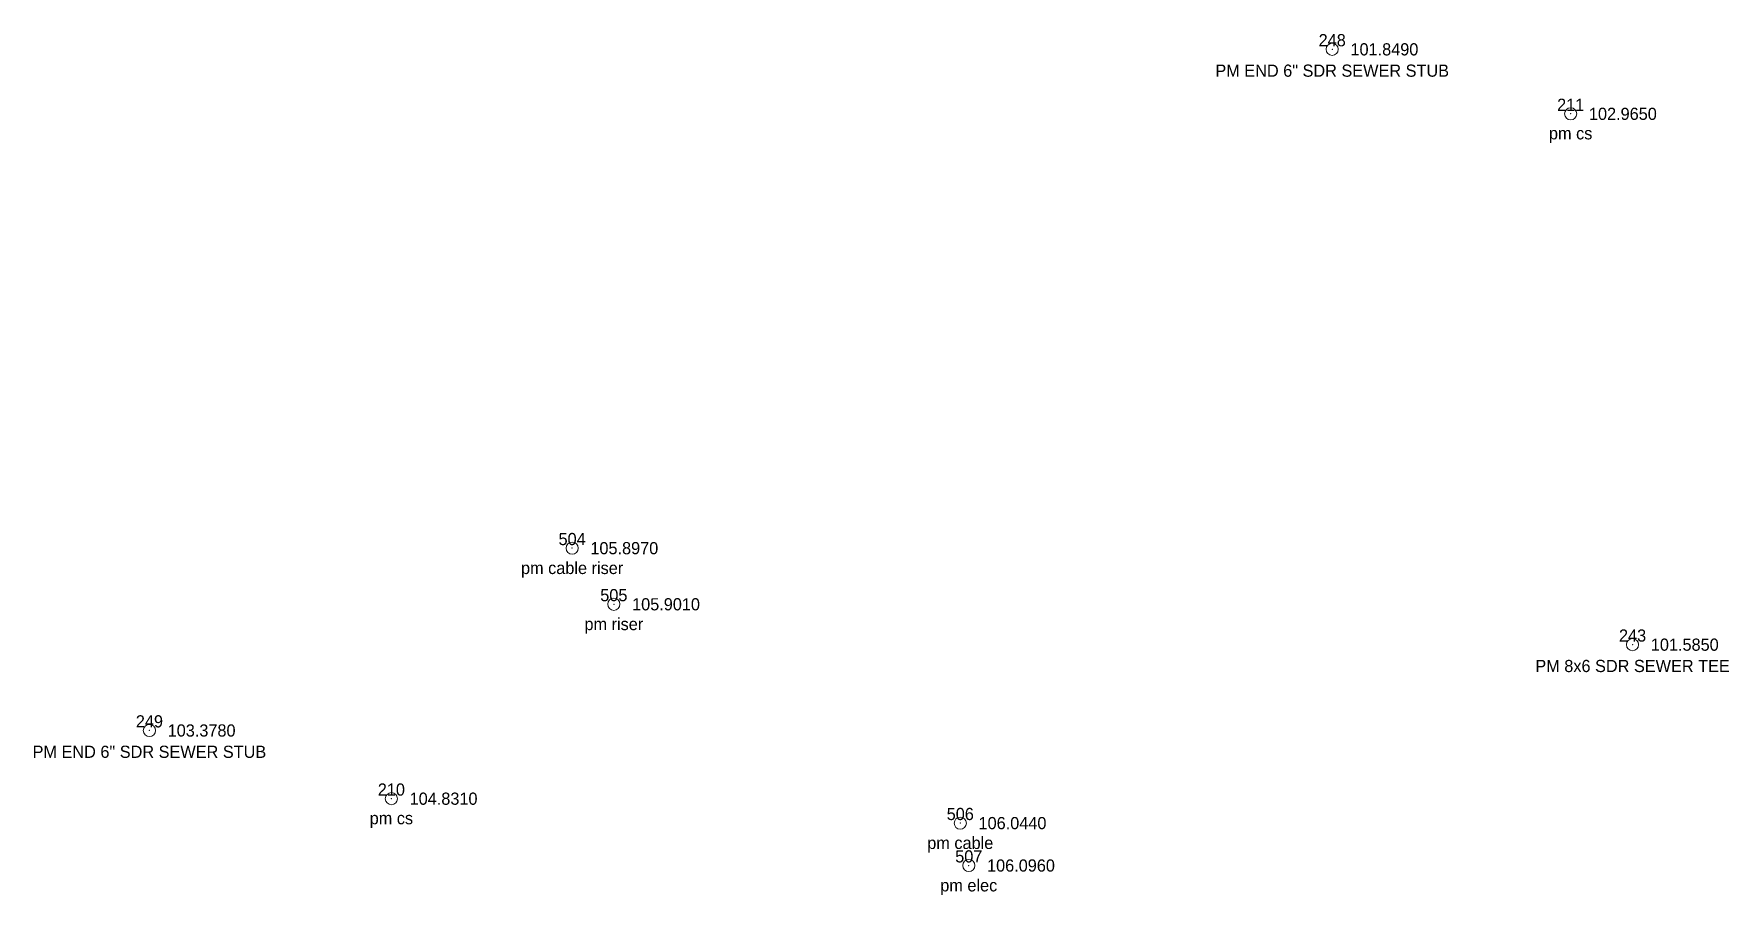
# Model space of a CAD drawing. Extents: x 1196333 to 1196982, y 245092 to 245652.
# Drawn here: x 1196640.1 to 1196709.7, y 245430.4 to 245465.8 of the extents above; entities that cross this region are included whole.
import ezdxf
from ezdxf.enums import TextEntityAlignment as Align

# ---------------------------------------------------------------- set-up
doc = ezdxf.new("R2010")
doc.units = 21
doc.header["$LTSCALE"] = 50
doc.header["$MEASUREMENT"] = 0
for name, color, linetype, lineweight, true_color in [('PNTDESC', 3, 'Continuous', 0, 0x00ff00), ('PNTELEV', 5, 'Continuous', 0, 0x0000ff), ('PNTS', 1, 'Continuous', 0, 0xff0000)]:
    doc.layers.add(name, color=color, linetype=linetype, lineweight=lineweight, true_color=true_color)
doc.layers.add('PNTNO', color=7, linetype='Continuous', lineweight=0)
doc.styles.add('PTXT', font='txt', dxfattribs={"height": 0.304801})

# ---------------------------------------------------------------- blocks, each defined once
blk = doc.blocks.new('SPT4')
at = {"color": 0, "linetype": 'Continuous'}
blk.add_circle((0, 0), 0.5, dxfattribs=at)
blk = doc.blocks.new('SRVPNO1')
at = {"layer": 'PNTDESC', "style": 'PTXT'}
blk.add_attdef('DESC2', text='', height=1, dxfattribs=at).set_placement((0, -1.75), align=Align.MIDDLE)
at = {"layer": 'PNTELEV', "style": 'PTXT'}
blk.add_attdef('ELEV2', (1.5, -0.5), '', height=1, dxfattribs=at)
at = {"layer": 'PNTNO', "style": 'PTXT'}
blk.add_attdef('PT#', text='', height=1, dxfattribs=at).set_placement((0, 0.75), align=Align.MIDDLE)

msp = doc.modelspace()

# ---------------------------------------------------------------- linework, layer by layer
at = {"layer": 'PNTS'}
for p in [(1196693.399, 245465.153, 101.849), (1196703.195, 245462.505, 102.965), (1196662.174, 245444.674, 105.897), (1196663.888, 245442.371, 105.901), (1196705.738, 245440.713, 101.585), (1196644.809, 245437.19, 103.378), (1196654.749, 245434.39, 104.831), (1196678.12, 245433.387, 106.044), (1196678.469, 245431.646, 106.096)]:
    msp.add_point(p, dxfattribs=at)

# ---------------------------------------------------------------- block references
at = {"layer": 'PNTS', "xscale": 0.5, "yscale": 0.5, "zscale": 0.5}
for p, values in [((1196693.399, 245465.153, 101.849), {'PT#': '248', 'ELEV2': '101.8490', 'DESC2': 'PM END 6" SDR SEWER STUB'}), ((1196703.195, 245462.505, 102.965), {'PT#': '211', 'ELEV2': '102.9650', 'DESC2': 'pm cs'}), ((1196662.174, 245444.674, 105.897), {'PT#': '504', 'ELEV2': '105.8970', 'DESC2': 'pm cable riser'}), ((1196663.888, 245442.371, 105.901), {'PT#': '505', 'ELEV2': '105.9010', 'DESC2': 'pm riser'}), ((1196705.738, 245440.713, 101.585), {'PT#': '243', 'ELEV2': '101.5850', 'DESC2': 'PM 8x6 SDR SEWER TEE'}), ((1196644.809, 245437.19, 103.378), {'PT#': '249', 'ELEV2': '103.3780', 'DESC2': 'PM END 6" SDR SEWER STUB'}), ((1196654.749, 245434.39, 104.831), {'PT#': '210', 'ELEV2': '104.8310', 'DESC2': 'pm cs'}), ((1196678.12, 245433.387, 106.044), {'PT#': '506', 'ELEV2': '106.0440', 'DESC2': 'pm cable'}), ((1196678.469, 245431.646, 106.096), {'PT#': '507', 'ELEV2': '106.0960', 'DESC2': 'pm elec'})]:
    msp.add_blockref('SRVPNO1', p, dxfattribs=at).add_auto_attribs(values)
for p in [(1196693.399, 245465.153, 101.849), (1196703.195, 245462.505, 102.965), (1196662.174, 245444.674, 105.897), (1196663.888, 245442.371, 105.901), (1196705.738, 245440.713, 101.585), (1196644.809, 245437.19, 103.378), (1196654.749, 245434.39, 104.831), (1196678.12, 245433.387, 106.044), (1196678.469, 245431.646, 106.096)]:
    msp.add_blockref('SPT4', p, dxfattribs=at)

doc.saveas('drawing.dxf')
